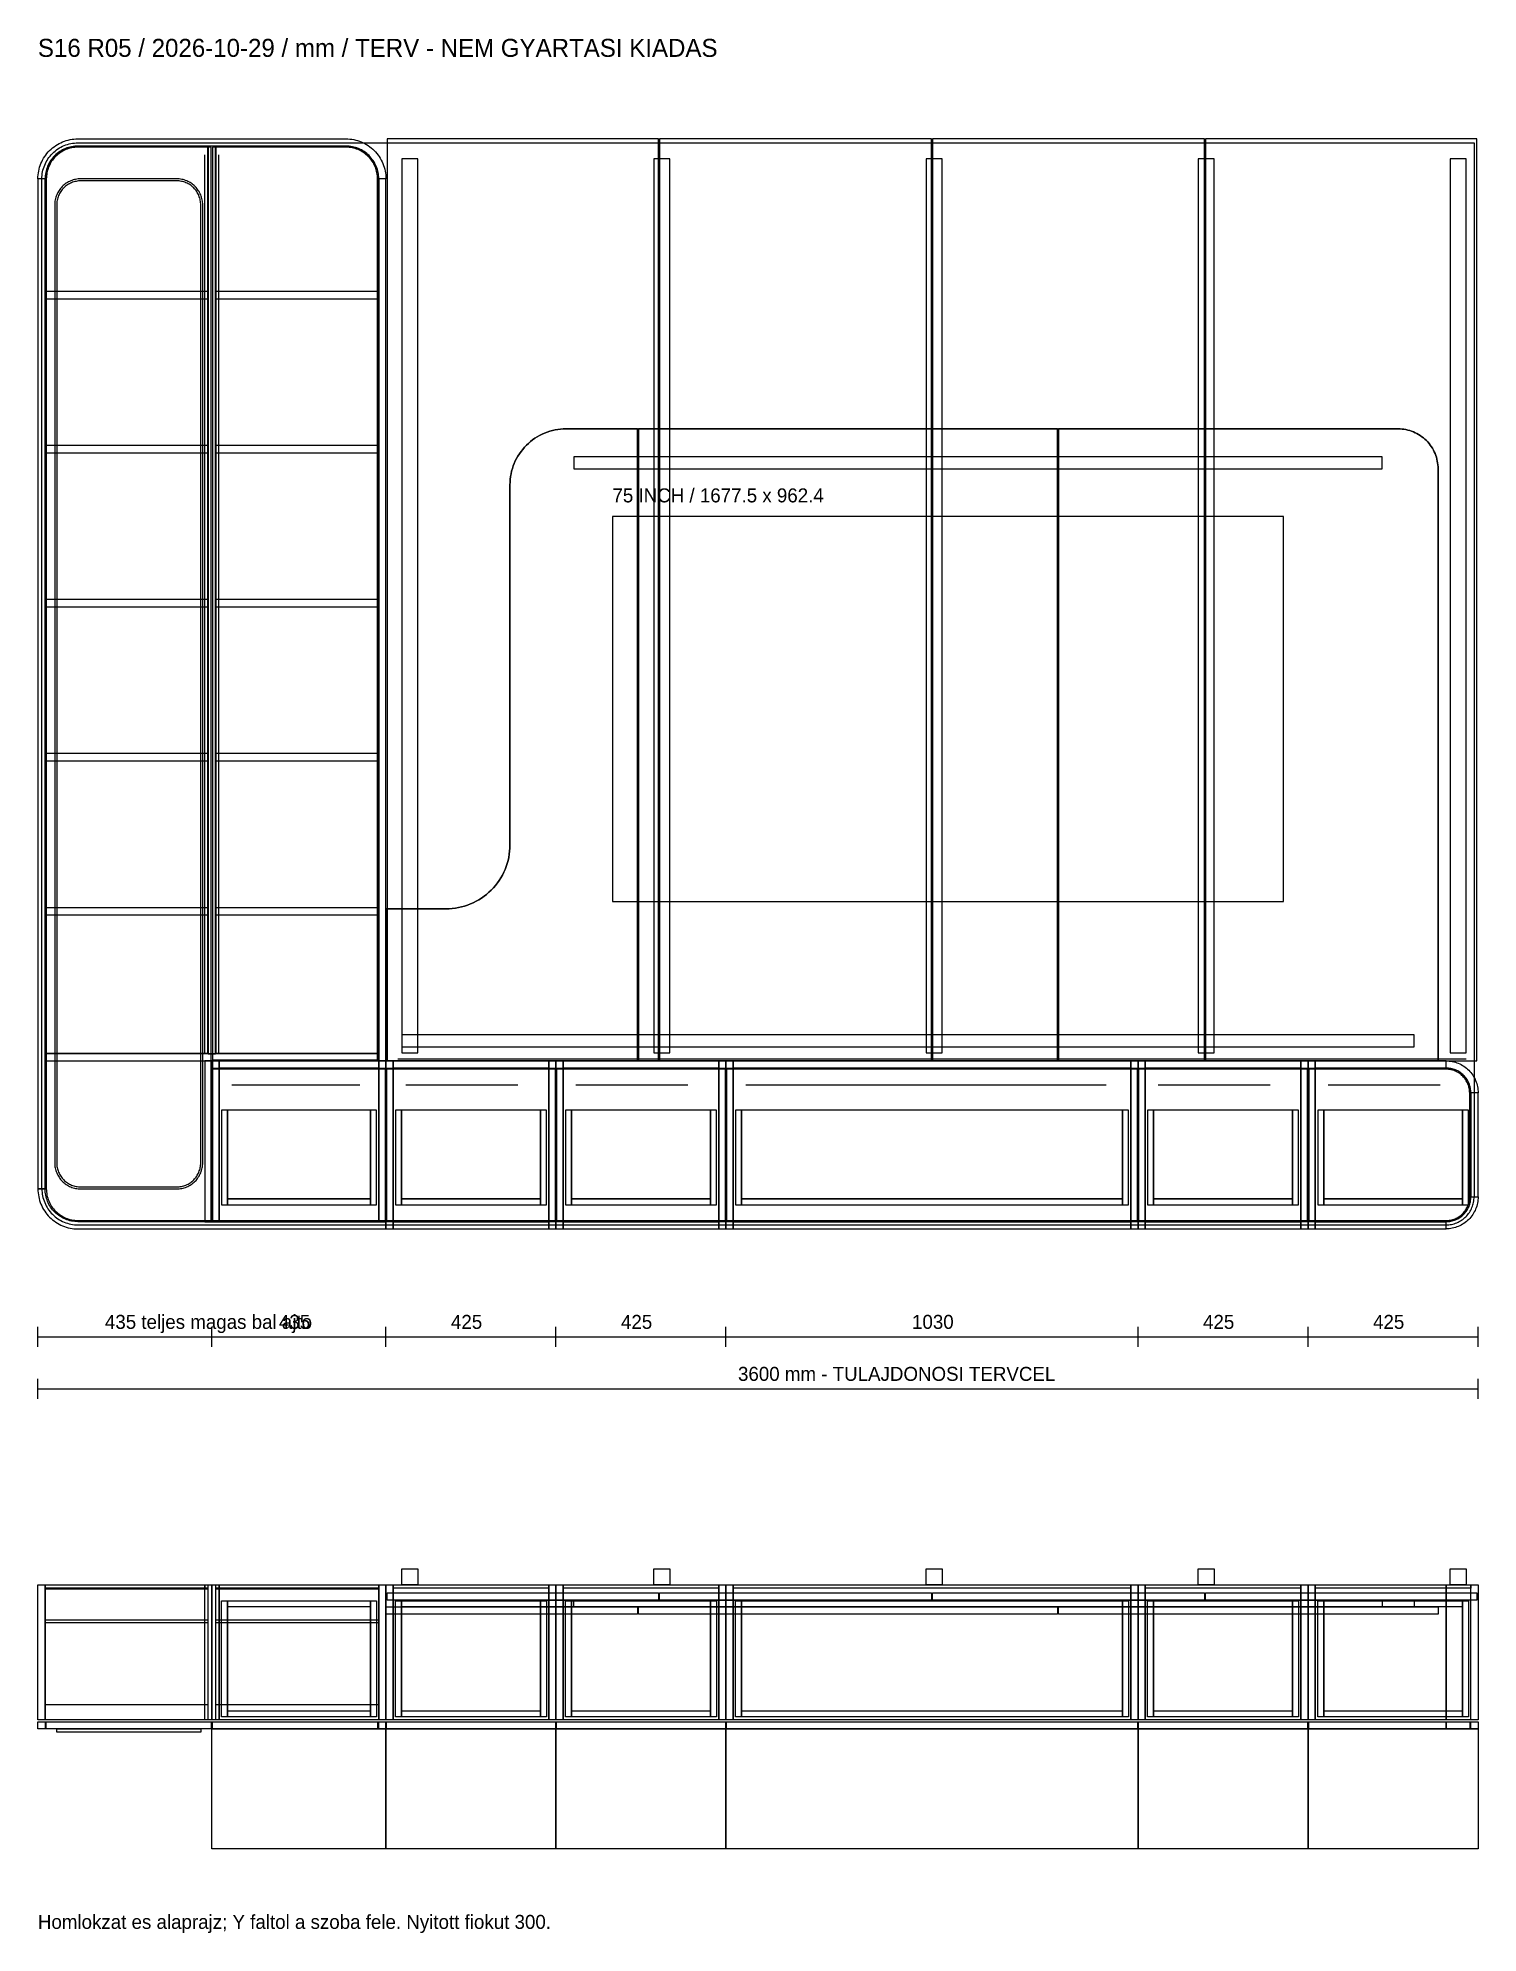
# Model space of a CAD drawing. Header units: millimetres. Extents: x 0 to 3600, y -1611 to 3127.
import ezdxf

# ---------------------------------------------------------------- set-up
doc = ezdxf.new("R2010")
doc.units = ezdxf.units.MM
for name, color, linetype in [('DIM', 3, 'Continuous'), ('LIGHT', 2, 'Continuous'), ('OPEN', 1, 'Continuous'), ('OUTLINE', 7, 'Continuous'), ('PLAN', 4, 'Continuous'), ('TEXT', 7, 'Continuous')]:
    doc.layers.add(name, color=color, linetype=linetype)

msp = doc.modelspace()

# ---------------------------------------------------------------- texts
at = {"layer": 'DIM'}
for s, p in [('435 teljes magas bal ajto', (167.5, -100)), ('435', (602.5, -100)), ('425', (1032.5, -100)), ('425', (1457.5, -100)), ('1030', (2185, -100)), ('425', (2912.5, -100)), ('425', (3337.5, -100)), ('3600 mm - TULAJDONOSI TERVCEL', (1750, -230))]:
    msp.add_text(s, height=35, dxfattribs=at).set_placement(p)
at = {"layer": 'TEXT'}
for s, height, p in [('S16 R05 / 2026-10-29 / mm / TERV - NEM GYARTASI KIADAS', 45, (0, 3080)), ('75 INCH / 1677.5 x 962.4', 35, (1436.2, 1966.2)), ('Homlokzat es alaprajz; Y faltol a szoba fele. Nyitott fiokut 300.', 35, (0, -1600))]:
    msp.add_text(s, height=height, dxfattribs=at).set_placement(p)

# ---------------------------------------------------------------- linework, layer by layer
at = {"layer": 'DIM'}
for p, q in [((0, -145), (0, -95)), ((0, -120), (435, -120)), ((435, -145), (435, -95)), ((435, -145), (435, -95)), ((435, -120), (870, -120)), ((870, -145), (870, -95)), ((870, -145), (870, -95)), ((870, -120), (1295, -120)), ((1295, -145), (1295, -95)), ((1295, -145), (1295, -95)), ((1295, -120), (1720, -120)), ((1720, -145), (1720, -95)), ((1720, -145), (1720, -95)), ((1720, -120), (2750, -120)), ((2750, -145), (2750, -95)), ((2750, -145), (2750, -95)), ((2750, -120), (3175, -120)), ((3175, -145), (3175, -95)), ((3175, -145), (3175, -95)), ((3175, -120), (3600, -120)), ((3600, -145), (3600, -95)), ((0, -275), (0, -225)), ((3600, -275), (3600, -225)), ((0, -250), (3600, -250))]:
    msp.add_line(p, q, dxfattribs=at)
at = {"layer": 'LIGHT'}
for p, q in [((39.6, 2841.7), (42.9, 2844.6)), ((42.9, 2844.6), (46.4, 2847.3)), ((46.4, 2847.3), (50, 2849.8)), ((50, 2849.8), (53.7, 2852.2)), ((53.7, 2852.2), (57.6, 2854.4)), ((57.6, 2854.4), (61.5, 2856.4)), ((61.5, 2856.4), (65.6, 2858.1)), ((65.6, 2858.1), (69.7, 2859.7)), ((69.7, 2859.7), (73.9, 2861.1)), ((73.9, 2861.1), (78.1, 2862.3)), ((78.1, 2862.3), (82.4, 2863.3)), ((82.4, 2863.3), (86.8, 2864)), ((86.8, 2864), (91.2, 2864.6)), ((91.2, 2864.6), (95.6, 2864.9)), ((95.6, 2864.9), (100, 2865)), ((100, 2865), (3590, 2865)), ((3590, 2865), (3590, 230)), ((11.7, 2792.6), (12.7, 2796.9)), ((12.7, 2796.9), (13.9, 2801.1)), ((13.9, 2801.1), (15.3, 2805.3)), ((15.3, 2805.3), (16.9, 2809.4)), ((16.9, 2809.4), (18.6, 2813.5)), ((18.6, 2813.5), (20.6, 2817.4)), ((20.6, 2817.4), (22.8, 2821.3)), ((22.8, 2821.3), (25.2, 2825)), ((25.2, 2825), (27.7, 2828.6)), ((27.7, 2828.6), (30.4, 2832.1)), ((30.4, 2832.1), (33.3, 2835.4)), ((33.3, 2835.4), (36.4, 2838.6)), ((36.4, 2838.6), (39.6, 2841.7)), ((417.5, 590), (417.5, 2835)), ((452.5, 590), (452.5, 2835)), ((10, 2775), (10.1, 2779.4)), ((10, 250), (10, 2775)), ((10, 2775), (10, 2775)), ((10.1, 2779.4), (10.4, 2783.8)), ((10.4, 2783.8), (11, 2788.2)), ((11, 2788.2), (11.7, 2792.6)), ((54.8, 2748.7), (53, 2746.1)), ((56.8, 2751.2), (54.8, 2748.7)), ((58.8, 2753.7), (56.8, 2751.2)), ((61, 2756), (58.8, 2753.7)), ((63.3, 2758.2), (61, 2756)), ((65.8, 2760.2), (63.3, 2758.2)), ((68.3, 2762.2), (65.8, 2760.2)), ((70.9, 2764), (68.3, 2762.2)), ((73.6, 2765.8), (70.9, 2764)), ((76.4, 2767.3), (73.6, 2765.8)), ((79.2, 2768.8), (76.4, 2767.3)), ((82.1, 2770.1), (79.2, 2768.8)), ((85.1, 2771.2), (82.1, 2770.1)), ((88.1, 2772.2), (85.1, 2771.2)), ((91.2, 2773.1), (88.1, 2772.2)), ((94.3, 2773.8), (91.2, 2773.1)), ((97.5, 2774.3), (94.3, 2773.8)), ((100.6, 2774.7), (97.5, 2774.3)), ((103.8, 2774.9), (100.6, 2774.7)), ((107, 2775), (103.8, 2774.9)), ((347, 2775), (107, 2775)), ((350.2, 2774.9), (347, 2775)), ((353.4, 2774.7), (350.2, 2774.9)), ((356.5, 2774.3), (353.4, 2774.7)), ((359.7, 2773.8), (356.5, 2774.3)), ((362.8, 2773.1), (359.7, 2773.8)), ((365.9, 2772.2), (362.8, 2773.1)), ((368.9, 2771.2), (365.9, 2772.2)), ((371.9, 2770.1), (368.9, 2771.2)), ((374.8, 2768.8), (371.9, 2770.1)), ((377.6, 2767.3), (374.8, 2768.8)), ((380.4, 2765.8), (377.6, 2767.3)), ((383.1, 2764), (380.4, 2765.8)), ((385.7, 2762.2), (383.1, 2764)), ((388.2, 2760.2), (385.7, 2762.2)), ((390.7, 2758.2), (388.2, 2760.2)), ((393, 2756), (390.7, 2758.2)), ((395.2, 2753.7), (393, 2756)), ((397.2, 2751.2), (395.2, 2753.7)), ((399.2, 2748.7), (397.2, 2751.2)), ((401, 2746.1), (399.2, 2748.7)), ((42.1, 2713.2), (42, 2710)), ((42, 2710), (42, 315)), ((42.3, 2716.4), (42.1, 2713.2)), ((42.7, 2719.5), (42.3, 2716.4)), ((43.2, 2722.7), (42.7, 2719.5)), ((43.9, 2725.8), (43.2, 2722.7)), ((44.8, 2728.9), (43.9, 2725.8)), ((45.8, 2731.9), (44.8, 2728.9)), ((46.9, 2734.9), (45.8, 2731.9)), ((48.2, 2737.8), (46.9, 2734.9)), ((49.7, 2740.6), (48.2, 2737.8)), ((51.2, 2743.4), (49.7, 2740.6)), ((53, 2746.1), (51.2, 2743.4)), ((402.8, 2743.4), (401, 2746.1)), ((404.3, 2740.6), (402.8, 2743.4)), ((405.8, 2737.8), (404.3, 2740.6)), ((407.1, 2734.9), (405.8, 2737.8)), ((408.2, 2731.9), (407.1, 2734.9)), ((409.2, 2728.9), (408.2, 2731.9)), ((410.1, 2725.8), (409.2, 2728.9)), ((410.8, 2722.7), (410.1, 2725.8)), ((411.3, 2719.5), (410.8, 2722.7)), ((411.7, 2716.4), (411.3, 2719.5)), ((411.9, 2713.2), (411.7, 2716.4)), ((412, 2710), (411.9, 2713.2)), ((412, 315), (412, 2710)), ((1248, 2130.1), (1254, 2133.5)), ((1254, 2133.5), (1260.1, 2136.6)), ((1260.1, 2136.6), (1266.4, 2139.3)), ((1266.4, 2139.3), (1272.8, 2141.8)), ((1272.8, 2141.8), (1279.4, 2144)), ((1279.4, 2144), (1286, 2145.8)), ((1286, 2145.8), (1292.7, 2147.3)), ((1292.7, 2147.3), (1299.5, 2148.5)), ((1299.5, 2148.5), (1306.3, 2149.3)), ((1306.3, 2149.3), (1313.1, 2149.8)), ((1313.1, 2149.8), (1320, 2150)), ((1320, 2150), (3400, 2150)), ((3400, 2150), (3400, 2150)), ((3400, 2150), (3404.9, 2149.9)), ((3404.9, 2149.9), (3409.8, 2149.5)), ((3409.8, 2149.5), (3414.7, 2148.9)), ((3414.7, 2148.9), (3419.5, 2148.1)), ((3419.5, 2148.1), (3424.3, 2147)), ((3424.3, 2147), (3429, 2145.7)), ((3429, 2145.7), (3433.7, 2144.2)), ((3433.7, 2144.2), (3438.3, 2142.4)), ((3438.3, 2142.4), (3442.8, 2140.4)), ((3442.8, 2140.4), (3447.1, 2138.2)), ((3447.1, 2138.2), (3451.4, 2135.8)), ((3451.4, 2135.8), (3455.6, 2133.1)), ((3455.6, 2133.1), (3459.6, 2130.3)), ((1199.9, 2082), (1203.6, 2087.8)), ((1203.6, 2087.8), (1207.6, 2093.4)), ((1207.6, 2093.4), (1211.8, 2098.8)), ((1211.8, 2098.8), (1216.3, 2104)), ((1216.3, 2104), (1221, 2109)), ((1221, 2109), (1226, 2113.7)), ((1226, 2113.7), (1231.2, 2118.2)), ((1231.2, 2118.2), (1236.6, 2122.4)), ((1236.6, 2122.4), (1242.2, 2126.4)), ((1242.2, 2126.4), (1248, 2130.1)), ((3459.6, 2130.3), (3463.4, 2127.3)), ((3463.4, 2127.3), (3467.2, 2124.1)), ((3467.2, 2124.1), (3470.7, 2120.7)), ((3470.7, 2120.7), (3474.1, 2117.2)), ((3474.1, 2117.2), (3477.3, 2113.4)), ((3477.3, 2113.4), (3480.3, 2109.6)), ((3480.3, 2109.6), (3483.1, 2105.6)), ((3483.1, 2105.6), (3485.8, 2101.4)), ((3485.8, 2101.4), (3488.2, 2097.1)), ((3488.2, 2097.1), (3490.4, 2092.8)), ((3490.4, 2092.8), (3492.4, 2088.3)), ((3492.4, 2088.3), (3494.2, 2083.7)), ((1182.7, 2037.3), (1184.2, 2044)), ((1184.2, 2044), (1186, 2050.6)), ((1186, 2050.6), (1188.2, 2057.2)), ((1188.2, 2057.2), (1190.7, 2063.6)), ((1190.7, 2063.6), (1193.4, 2069.9)), ((1193.4, 2069.9), (1196.5, 2076)), ((1196.5, 2076), (1199.9, 2082)), ((3494.2, 2083.7), (3495.7, 2079)), ((3495.7, 2079), (3497, 2074.3)), ((3497, 2074.3), (3498.1, 2069.5)), ((3498.1, 2069.5), (3498.9, 2064.7)), ((3498.9, 2064.7), (3499.5, 2059.8)), ((3499.5, 2059.8), (3499.9, 2054.9)), ((3499.9, 2054.9), (3500, 2050)), ((3500, 2050), (3500, 570)), ((1180, 2010), (1180.2, 2016.9)), ((1180, 1110), (1180, 2010)), ((1180, 2010), (1180, 2010)), ((1180.2, 2016.9), (1180.7, 2023.7)), ((1180.7, 2023.7), (1181.5, 2030.5)), ((1181.5, 2030.5), (1182.7, 2037.3)), ((1178.3, 1086.5), (1179.2, 1094.3)), ((1179.2, 1094.3), (1179.8, 1102.1)), ((1179.8, 1102.1), (1180, 1110)), ((1164.6, 1041.6), (1167.8, 1048.8)), ((1167.8, 1048.8), (1170.6, 1056.1)), ((1170.6, 1056.1), (1173.1, 1063.6)), ((1173.1, 1063.6), (1175.2, 1071.1)), ((1175.2, 1071.1), (1176.9, 1078.8)), ((1176.9, 1078.8), (1178.3, 1086.5)), ((1127.4, 991.4), (1133.1, 996.9)), ((1133.1, 996.9), (1138.6, 1002.6)), ((1138.6, 1002.6), (1143.7, 1008.5)), ((1143.7, 1008.5), (1148.5, 1014.7)), ((1148.5, 1014.7), (1153, 1021.1)), ((1153, 1021.1), (1157.2, 1027.7)), ((1157.2, 1027.7), (1161.1, 1034.6)), ((1161.1, 1034.6), (1164.6, 1041.6)), ((870, 950), (1020, 950)), ((1020, 950), (1027.9, 950.2)), ((1020, 950), (1020, 950)), ((1027.9, 950.2), (1035.7, 950.8)), ((1035.7, 950.8), (1043.5, 951.7)), ((1043.5, 951.7), (1051.2, 953.1)), ((1051.2, 953.1), (1058.9, 954.8)), ((1058.9, 954.8), (1066.4, 956.9)), ((1066.4, 956.9), (1073.9, 959.4)), ((1073.9, 959.4), (1081.2, 962.2)), ((1081.2, 962.2), (1088.4, 965.4)), ((1088.4, 965.4), (1095.4, 968.9)), ((1095.4, 968.9), (1102.3, 972.8)), ((1102.3, 972.8), (1108.9, 977)), ((1108.9, 977), (1115.3, 981.5)), ((1115.3, 981.5), (1121.5, 986.3)), ((1121.5, 986.3), (1127.4, 991.4)), ((900, 575), (3570, 575)), ((485, 510), (805, 510)), ((920, 510), (1200, 510)), ((1345, 510), (1625, 510)), ((1770, 510), (2670, 510)), ((2800, 510), (3080, 510)), ((3225, 510), (3505, 510)), ((42, 315), (42.1, 311.8)), ((42.1, 311.8), (42.3, 308.6)), ((42.3, 308.6), (42.7, 305.5)), ((42.7, 305.5), (43.2, 302.3)), ((43.2, 302.3), (43.9, 299.2)), ((43.9, 299.2), (44.8, 296.1)), ((44.8, 296.1), (45.8, 293.1)), ((45.8, 293.1), (46.9, 290.1)), ((46.9, 290.1), (48.2, 287.2)), ((48.2, 287.2), (49.7, 284.4)), ((49.7, 284.4), (51.2, 281.6)), ((402.8, 281.6), (404.3, 284.4)), ((404.3, 284.4), (405.8, 287.2)), ((405.8, 287.2), (407.1, 290.1)), ((407.1, 290.1), (408.2, 293.1)), ((408.2, 293.1), (409.2, 296.1)), ((409.2, 296.1), (410.1, 299.2)), ((410.1, 299.2), (410.8, 302.3)), ((410.8, 302.3), (411.3, 305.5)), ((411.3, 305.5), (411.7, 308.6)), ((411.7, 308.6), (411.9, 311.8)), ((411.9, 311.8), (412, 315)), ((10, 250), (10.1, 245.6)), ((10.1, 245.6), (10.4, 241.2)), ((10.4, 241.2), (11, 236.8)), ((51.2, 281.6), (53, 278.9)), ((53, 278.9), (54.8, 276.3)), ((54.8, 276.3), (56.8, 273.8)), ((56.8, 273.8), (58.8, 271.3)), ((58.8, 271.3), (61, 269)), ((61, 269), (63.3, 266.8)), ((63.3, 266.8), (65.8, 264.8)), ((65.8, 264.8), (68.3, 262.8)), ((68.3, 262.8), (70.9, 261)), ((70.9, 261), (73.6, 259.2)), ((73.6, 259.2), (76.4, 257.7)), ((76.4, 257.7), (79.2, 256.2)), ((79.2, 256.2), (82.1, 254.9)), ((82.1, 254.9), (85.1, 253.8)), ((85.1, 253.8), (88.1, 252.8)), ((88.1, 252.8), (91.2, 251.9)), ((91.2, 251.9), (94.3, 251.2)), ((94.3, 251.2), (97.5, 250.7)), ((97.5, 250.7), (100.6, 250.3)), ((100.6, 250.3), (103.8, 250.1)), ((103.8, 250.1), (107, 250)), ((107, 250), (347, 250)), ((347, 250), (350.2, 250.1)), ((350.2, 250.1), (353.4, 250.3)), ((353.4, 250.3), (356.5, 250.7)), ((356.5, 250.7), (359.7, 251.2)), ((359.7, 251.2), (362.8, 251.9)), ((362.8, 251.9), (365.9, 252.8)), ((365.9, 252.8), (368.9, 253.8)), ((368.9, 253.8), (371.9, 254.9)), ((371.9, 254.9), (374.8, 256.2)), ((374.8, 256.2), (377.6, 257.7)), ((377.6, 257.7), (380.4, 259.2)), ((380.4, 259.2), (383.1, 261)), ((383.1, 261), (385.7, 262.8)), ((385.7, 262.8), (388.2, 264.8)), ((388.2, 264.8), (390.7, 266.8)), ((390.7, 266.8), (393, 269)), ((393, 269), (395.2, 271.3)), ((395.2, 271.3), (397.2, 273.8)), ((397.2, 273.8), (399.2, 276.3)), ((399.2, 276.3), (401, 278.9)), ((401, 278.9), (402.8, 281.6)), ((11, 236.8), (11.7, 232.4)), ((11.7, 232.4), (12.7, 228.1)), ((12.7, 228.1), (13.9, 223.9)), ((13.9, 223.9), (15.3, 219.7)), ((15.3, 219.7), (16.9, 215.6)), ((16.9, 215.6), (18.6, 211.5)), ((18.6, 211.5), (20.6, 207.6)), ((20.6, 207.6), (22.8, 203.7)), ((22.8, 203.7), (25.2, 200)), ((25.2, 200), (27.7, 196.4)), ((27.7, 196.4), (30.4, 192.9)), ((30.4, 192.9), (33.3, 189.6)), ((33.3, 189.6), (36.4, 186.4)), ((3576.2, 188.3), (3578.2, 191.1)), ((3578.2, 191.1), (3580, 194)), ((3580, 194), (3581.7, 197)), ((3581.7, 197), (3583.3, 200.1)), ((3583.3, 200.1), (3584.7, 203.2)), ((3584.7, 203.2), (3585.9, 206.4)), ((3585.9, 206.4), (3587, 209.7)), ((3587, 209.7), (3587.9, 213)), ((3587.9, 213), (3588.7, 216.3)), ((3588.7, 216.3), (3589.2, 219.7)), ((3589.2, 219.7), (3589.7, 223.1)), ((3589.7, 223.1), (3589.9, 226.6)), ((3589.9, 226.6), (3590, 230)), ((36.4, 186.4), (39.6, 183.3)), ((39.6, 183.3), (42.9, 180.4)), ((42.9, 180.4), (46.4, 177.7)), ((46.4, 177.7), (50, 175.2)), ((50, 175.2), (53.7, 172.8)), ((53.7, 172.8), (57.6, 170.6)), ((57.6, 170.6), (61.5, 168.6)), ((61.5, 168.6), (65.6, 166.9)), ((65.6, 166.9), (69.7, 165.3)), ((69.7, 165.3), (73.9, 163.9)), ((73.9, 163.9), (78.1, 162.7)), ((78.1, 162.7), (82.4, 161.7)), ((82.4, 161.7), (86.8, 161)), ((86.8, 161), (91.2, 160.4)), ((91.2, 160.4), (95.6, 160.1)), ((95.6, 160.1), (100, 160)), ((100, 160), (3520, 160)), ((3520, 160), (3523.4, 160.1)), ((3520, 160), (3520, 160)), ((3523.4, 160.1), (3526.9, 160.3)), ((3526.9, 160.3), (3530.3, 160.8)), ((3530.3, 160.8), (3533.7, 161.3)), ((3533.7, 161.3), (3537, 162.1)), ((3537, 162.1), (3540.3, 163)), ((3540.3, 163), (3543.6, 164.1)), ((3543.6, 164.1), (3546.8, 165.3)), ((3546.8, 165.3), (3549.9, 166.7)), ((3549.9, 166.7), (3553, 168.3)), ((3553, 168.3), (3556, 170)), ((3556, 170), (3558.9, 171.8)), ((3558.9, 171.8), (3561.7, 173.8)), ((3561.7, 173.8), (3564.4, 175.9)), ((3564.4, 175.9), (3567, 178.1)), ((3567, 178.1), (3569.5, 180.5)), ((3569.5, 180.5), (3571.9, 183)), ((3571.9, 183), (3574.1, 185.6)), ((3574.1, 185.6), (3576.2, 188.3))]:
    msp.add_line(p, q, dxfattribs=at)
at = {"layer": 'OPEN'}
for points in [[(435, -1100), (870, -1100), (870, -1400), (435, -1400)], [(870, -1100), (1295, -1100), (1295, -1400), (870, -1400)], [(1295, -1100), (1720, -1100), (1720, -1400), (1295, -1400)], [(1720, -1100), (2750, -1100), (2750, -1400), (1720, -1400)], [(2750, -1100), (3175, -1100), (3175, -1400), (2750, -1400)], [(3175, -1100), (3600, -1100), (3600, -1400), (3175, -1400)]]:
    msp.add_lwpolyline(points, close=True, dxfattribs=at)
at = {"layer": 'OUTLINE'}
for points in [[(0, 2775), (0.1, 2779.9), (0.5, 2784.8), (1.1, 2789.7), (1.9, 2794.5), (3, 2799.3), (4.3, 2804), (5.8, 2808.7), (7.6, 2813.3), (9.6, 2817.8), (11.8, 2822.1), (14.2, 2826.4), (16.9, 2830.6), (19.7, 2834.6), (22.7, 2838.4), (25.9, 2842.2), (29.3, 2845.7), (32.8, 2849.1), (36.6, 2852.3), (40.4, 2855.3), (44.4, 2858.1), (48.6, 2860.8), (52.9, 2863.2), (57.2, 2865.4), (61.7, 2867.4), (66.3, 2869.2), (71, 2870.7), (75.7, 2872), (80.5, 2873.1), (85.3, 2873.9), (90.2, 2874.5), (95.1, 2874.9), (100, 2875), (770, 2875), (770, 2875), (774.9, 2874.9), (779.8, 2874.5), (784.7, 2873.9), (789.5, 2873.1), (794.3, 2872), (799, 2870.7), (803.7, 2869.2), (808.3, 2867.4), (812.8, 2865.4), (817.1, 2863.2), (821.4, 2860.8), (825.6, 2858.1), (829.6, 2855.3), (833.4, 2852.3), (837.2, 2849.1), (840.7, 2845.7), (844.1, 2842.2), (847.3, 2838.4), (850.3, 2834.6), (853.1, 2830.6), (855.8, 2826.4), (858.2, 2822.1), (860.4, 2817.8), (862.4, 2813.3), (864.2, 2808.7), (865.7, 2804), (867, 2799.3), (868.1, 2794.5), (868.9, 2789.7), (869.5, 2784.8), (869.9, 2779.9), (870, 2775), (852, 2775), (852, 2775), (851.9, 2779), (851.6, 2783), (851.1, 2787), (850.4, 2791), (849.5, 2794.9), (848.5, 2798.8), (847.2, 2802.6), (845.8, 2806.4), (844.1, 2810.1), (842.3, 2813.7), (840.3, 2817.2), (838.2, 2820.6), (835.9, 2823.8), (833.4, 2827), (830.8, 2830.1), (828, 2833), (825.1, 2835.8), (822, 2838.4), (818.8, 2840.9), (815.6, 2843.2), (812.2, 2845.3), (808.7, 2847.3), (805.1, 2849.1), (801.4, 2850.8), (797.6, 2852.2), (793.8, 2853.5), (789.9, 2854.5), (786, 2855.4), (782, 2856.1), (778, 2856.6), (774, 2856.9), (770, 2857), (100, 2857), (100, 2857), (96, 2856.9), (92, 2856.6), (88, 2856.1), (84, 2855.4), (80.1, 2854.5), (76.2, 2853.5), (72.4, 2852.2), (68.6, 2850.8), (64.9, 2849.1), (61.3, 2847.3), (57.8, 2845.3), (54.4, 2843.2), (51.2, 2840.9), (48, 2838.4), (44.9, 2835.8), (42, 2833), (39.2, 2830.1), (36.6, 2827), (34.1, 2823.8), (31.8, 2820.6), (29.7, 2817.2), (27.7, 2813.7), (25.9, 2810.1), (24.2, 2806.4), (22.8, 2802.6), (21.5, 2798.8), (20.5, 2794.9), (19.6, 2791), (18.9, 2787), (18.4, 2783), (18.1, 2779), (18, 2775)], [(0, 2775), (0.1, 2779.9), (0.5, 2784.8), (1.1, 2789.7), (1.9, 2794.5), (3, 2799.3), (4.3, 2804), (5.8, 2808.7), (7.6, 2813.3), (9.6, 2817.8), (11.8, 2822.1), (14.2, 2826.4), (16.9, 2830.6), (19.7, 2834.6), (22.7, 2838.4), (25.9, 2842.2), (29.3, 2845.7), (32.8, 2849.1), (36.6, 2852.3), (40.4, 2855.3), (44.4, 2858.1), (48.6, 2860.8), (52.9, 2863.2), (57.2, 2865.4), (61.7, 2867.4), (66.3, 2869.2), (71, 2870.7), (75.7, 2872), (80.5, 2873.1), (85.3, 2873.9), (90.2, 2874.5), (95.1, 2874.9), (100, 2875), (770, 2875), (770, 2875), (774.9, 2874.9), (779.8, 2874.5), (784.7, 2873.9), (789.5, 2873.1), (794.3, 2872), (799, 2870.7), (803.7, 2869.2), (808.3, 2867.4), (812.8, 2865.4), (817.1, 2863.2), (821.4, 2860.8), (825.6, 2858.1), (829.6, 2855.3), (833.4, 2852.3), (837.2, 2849.1), (840.7, 2845.7), (844.1, 2842.2), (847.3, 2838.4), (850.3, 2834.6), (853.1, 2830.6), (855.8, 2826.4), (858.2, 2822.1), (860.4, 2817.8), (862.4, 2813.3), (864.2, 2808.7), (865.7, 2804), (867, 2799.3), (868.1, 2794.5), (868.9, 2789.7), (869.5, 2784.8), (869.9, 2779.9), (870, 2775), (852, 2775), (852, 2775), (851.9, 2779), (851.6, 2783), (851.1, 2787), (850.4, 2791), (849.5, 2794.9), (848.5, 2798.8), (847.2, 2802.6), (845.8, 2806.4), (844.1, 2810.1), (842.3, 2813.7), (840.3, 2817.2), (838.2, 2820.6), (835.9, 2823.8), (833.4, 2827), (830.8, 2830.1), (828, 2833), (825.1, 2835.8), (822, 2838.4), (818.8, 2840.9), (815.6, 2843.2), (812.2, 2845.3), (808.7, 2847.3), (805.1, 2849.1), (801.4, 2850.8), (797.6, 2852.2), (793.8, 2853.5), (789.9, 2854.5), (786, 2855.4), (782, 2856.1), (778, 2856.6), (774, 2856.9), (770, 2857), (100, 2857), (100, 2857), (96, 2856.9), (92, 2856.6), (88, 2856.1), (84, 2855.4), (80.1, 2854.5), (76.2, 2853.5), (72.4, 2852.2), (68.6, 2850.8), (64.9, 2849.1), (61.3, 2847.3), (57.8, 2845.3), (54.4, 2843.2), (51.2, 2840.9), (48, 2838.4), (44.9, 2835.8), (42, 2833), (39.2, 2830.1), (36.6, 2827), (34.1, 2823.8), (31.8, 2820.6), (29.7, 2817.2), (27.7, 2813.7), (25.9, 2810.1), (24.2, 2806.4), (22.8, 2802.6), (21.5, 2798.8), (20.5, 2794.9), (19.6, 2791), (18.9, 2787), (18.4, 2783), (18.1, 2779), (18, 2775)], [(19, 935), (425, 935), (425, 2856), (100, 2856), (100, 2856), (96, 2855.9), (92, 2855.6), (88, 2855.1), (84, 2854.4), (80.1, 2853.5), (76.2, 2852.5), (72.4, 2851.2), (68.6, 2849.8), (64.9, 2848.1), (61.3, 2846.3), (57.8, 2844.3), (54.4, 2842.2), (51.2, 2839.9), (48, 2837.4), (44.9, 2834.8), (42, 2832), (39.2, 2829.1), (36.6, 2826), (34.1, 2822.8), (31.8, 2819.6), (29.7, 2816.2), (27.7, 2812.7), (25.9, 2809.1), (24.2, 2805.4), (22.8, 2801.6), (21.5, 2797.8), (20.5, 2793.9), (19.6, 2790), (19, 2786.7)], [(100, 171), (433.5, 171), (433.5, 2854), (100, 2854), (100, 2854), (96.1, 2853.9), (92.3, 2853.6), (88.4, 2853.1), (84.6, 2852.5), (80.8, 2851.6), (77.1, 2850.6), (73.4, 2849.4), (69.8, 2848), (66.2, 2846.4), (62.8, 2844.7), (59.4, 2842.8), (56.1, 2840.7), (52.9, 2838.5), (49.9, 2836.1), (46.9, 2833.5), (44.1, 2830.9), (41.5, 2828.1), (38.9, 2825.1), (36.5, 2822.1), (34.3, 2818.9), (32.2, 2815.6), (30.3, 2812.2), (28.6, 2808.8), (27, 2805.2), (25.6, 2801.6), (24.4, 2797.9), (23.4, 2794.2), (22.5, 2790.4), (21.9, 2786.6), (21.4, 2782.7), (21.1, 2778.9), (21, 2775), (21, 250), (21, 250), (21.1, 246.1), (21.4, 242.3), (21.9, 238.4), (22.5, 234.6), (23.4, 230.8), (24.4, 227.1), (25.6, 223.4), (27, 219.8), (28.6, 216.2), (30.3, 212.8), (32.2, 209.4), (34.3, 206.1), (36.5, 202.9), (38.9, 199.9), (41.5, 196.9), (44.1, 194.1), (46.9, 191.5), (49.9, 188.9), (52.9, 186.5), (56.1, 184.3), (59.4, 182.2), (62.8, 180.3), (66.2, 178.6), (69.8, 177), (73.4, 175.6), (77.1, 174.4), (80.8, 173.4), (84.6, 172.5), (88.4, 171.9), (92.3, 171.4), (96.1, 171.1), (100, 171)], [(426, 588), (444, 588), (444, 2857), (426, 2857)], [(436.5, 573), (849, 573), (849, 2775), (849, 2775), (848.9, 2778.9), (848.6, 2782.7), (848.1, 2786.6), (847.5, 2790.4), (846.6, 2794.2), (845.6, 2797.9), (844.4, 2801.6), (843, 2805.2), (841.4, 2808.8), (839.7, 2812.2), (837.8, 2815.6), (835.7, 2818.9), (833.5, 2822.1), (831.1, 2825.1), (828.5, 2828.1), (825.9, 2830.9), (823.1, 2833.5), (820.1, 2836.1), (817.1, 2838.5), (813.9, 2840.7), (810.6, 2842.8), (807.2, 2844.7), (803.8, 2846.4), (800.2, 2848), (796.6, 2849.4), (792.9, 2850.6), (789.2, 2851.6), (785.4, 2852.5), (781.6, 2853.1), (777.7, 2853.6), (773.9, 2853.9), (770, 2854), (436.5, 2854)], [(445, 935), (851, 935), (851, 2786.7), (850.4, 2790), (849.5, 2793.9), (848.5, 2797.8), (847.2, 2801.6), (845.8, 2805.4), (844.1, 2809.1), (842.3, 2812.7), (840.3, 2816.2), (838.2, 2819.6), (835.9, 2822.8), (833.4, 2826), (830.8, 2829.1), (828, 2832), (825.1, 2834.8), (822, 2837.4), (818.8, 2839.9), (815.6, 2842.2), (812.2, 2844.3), (808.7, 2846.3), (805.1, 2848.1), (801.4, 2849.8), (797.6, 2851.2), (793.8, 2852.5), (789.9, 2853.5), (786, 2854.4), (782, 2855.1), (778, 2855.6), (774, 2855.9), (770, 2856), (445, 2856)], [(873, 570), (1551, 570), (1551, 2875), (873, 2875)], [(1554, 570), (2233.5, 570), (2233.5, 2875), (1554, 2875)], [(2236.5, 570), (2916, 570), (2916, 2875), (2236.5, 2875)], [(2919, 570), (3597, 570), (3597, 2875), (2919, 2875)], [(910, 590), (950, 590), (950, 2825), (910, 2825)], [(1540, 590), (1580, 590), (1580, 2825), (1540, 2825)], [(2220, 590), (2260, 590), (2260, 2825), (2220, 2825)], [(2900, 590), (2940, 590), (2940, 2825), (2900, 2825)], [(3530, 590), (3570, 590), (3570, 2825), (3530, 2825)], [(0, 250), (18, 250), (18, 2775), (0, 2775)], [(0, 250), (18, 250), (18, 2775), (0, 2775)], [(347, 255), (349.9, 255.1), (352.9, 255.3), (355.8, 255.6), (358.7, 256.2), (361.6, 256.8), (364.4, 257.6), (367.2, 258.5), (370, 259.6), (372.7, 260.8), (375.3, 262.1), (377.8, 263.5), (380.3, 265.1), (382.7, 266.8), (385.1, 268.6), (387.3, 270.5), (389.4, 272.6), (391.5, 274.7), (393.4, 276.9), (395.2, 279.3), (396.9, 281.7), (398.5, 284.2), (399.9, 286.7), (401.2, 289.3), (402.4, 292), (403.5, 294.8), (404.4, 297.6), (405.2, 300.4), (405.8, 303.3), (406.4, 306.2), (406.7, 309.1), (406.9, 312.1), (407, 315), (407, 2710), (406.9, 2712.9), (406.7, 2715.9), (406.4, 2718.8), (405.8, 2721.7), (405.2, 2724.6), (404.4, 2727.4), (403.5, 2730.2), (402.4, 2733), (401.2, 2735.7), (399.9, 2738.3), (398.5, 2740.8), (396.9, 2743.3), (395.2, 2745.7), (393.4, 2748.1), (391.5, 2750.3), (389.4, 2752.4), (387.3, 2754.5), (385.1, 2756.4), (382.7, 2758.2), (380.3, 2759.9), (377.8, 2761.5), (375.3, 2762.9), (372.7, 2764.2), (370, 2765.4), (367.2, 2766.5), (364.4, 2767.4), (361.6, 2768.2), (358.7, 2768.8), (355.8, 2769.4), (352.9, 2769.7), (349.9, 2769.9), (347, 2770), (107, 2770), (104.1, 2769.9), (101.1, 2769.7), (98.2, 2769.4), (95.3, 2768.8), (92.4, 2768.2), (89.6, 2767.4), (86.8, 2766.5), (84, 2765.4), (81.3, 2764.2), (78.7, 2762.9), (76.2, 2761.5), (73.7, 2759.9), (71.3, 2758.2), (68.9, 2756.4), (66.7, 2754.5), (64.6, 2752.4), (62.5, 2750.3), (60.6, 2748.1), (58.8, 2745.7), (57.1, 2743.3), (55.5, 2740.8), (54.1, 2738.3), (52.8, 2735.7), (51.6, 2733), (50.5, 2730.2), (49.6, 2727.4), (48.8, 2724.6), (48.2, 2721.7), (47.6, 2718.8), (47.3, 2715.9), (47.1, 2712.9), (47, 2710), (47, 315), (47.1, 312.1), (47.3, 309.1), (47.6, 306.2), (48.2, 303.3), (48.8, 300.4), (49.6, 297.6), (50.5, 294.8), (51.6, 292), (52.8, 289.3), (54.1, 286.7), (55.5, 284.2), (57.1, 281.7), (58.8, 279.3), (60.6, 276.9), (62.5, 274.7), (64.6, 272.6), (66.7, 270.5), (68.9, 268.6), (71.3, 266.8), (73.7, 265.1), (76.2, 263.5), (78.7, 262.1), (81.3, 260.8), (84, 259.6), (86.8, 258.5), (89.6, 257.6), (92.4, 256.8), (95.3, 256.2), (98.2, 255.6), (101.1, 255.3), (104.1, 255.1), (107, 255)], [(852, 570), (870, 570), (870, 2775), (852, 2775)], [(852, 570), (870, 570), (870, 2775), (852, 2775)], [(19, 2475), (425, 2475), (425, 2493), (19, 2493)], [(445, 2475), (851, 2475), (851, 2493), (445, 2493)], [(870, 570), (1498.5, 570), (1498.5, 2150), (1320, 2150), (1320, 2150), (1313.1, 2149.8), (1306.3, 2149.3), (1299.5, 2148.5), (1292.7, 2147.3), (1286, 2145.8), (1279.4, 2144), (1272.8, 2141.8), (1266.4, 2139.3), (1260.1, 2136.6), (1254, 2133.5), (1248, 2130.1), (1242.2, 2126.4), (1236.6, 2122.4), (1231.2, 2118.2), (1226, 2113.7), (1221, 2109), (1216.3, 2104), (1211.8, 2098.8), (1207.6, 2093.4), (1203.6, 2087.8), (1199.9, 2082), (1196.5, 2076), (1193.4, 2069.9), (1190.7, 2063.6), (1188.2, 2057.2), (1186, 2050.6), (1184.2, 2044), (1182.7, 2037.3), (1181.5, 2030.5), (1180.7, 2023.7), (1180.2, 2016.9), (1180, 2010), (1180, 1110), (1180, 1110), (1179.8, 1102.1), (1179.2, 1094.3), (1178.3, 1086.5), (1176.9, 1078.8), (1175.2, 1071.1), (1173.1, 1063.6), (1170.6, 1056.1), (1167.8, 1048.8), (1164.6, 1041.6), (1161.1, 1034.6), (1157.2, 1027.7), (1153, 1021.1), (1148.5, 1014.7), (1143.7, 1008.5), (1138.6, 1002.6), (1133.1, 996.9), (1127.4, 991.4), (1121.5, 986.3), (1115.3, 981.5), (1108.9, 977), (1102.3, 972.8), (1095.4, 968.9), (1088.4, 965.4), (1081.2, 962.2), (1073.9, 959.4), (1066.4, 956.9), (1058.9, 954.8), (1051.2, 953.1), (1043.5, 951.7), (1035.7, 950.8), (1027.9, 950.2), (1020, 950), (870, 950)], [(1501.5, 570), (2548.5, 570), (2548.5, 2150), (1501.5, 2150)], [(2551.5, 570), (3500, 570), (3500, 2050), (3500, 2050), (3499.9, 2054.9), (3499.5, 2059.8), (3498.9, 2064.7), (3498.1, 2069.5), (3497, 2074.3), (3495.7, 2079), (3494.2, 2083.7), (3492.4, 2088.3), (3490.4, 2092.8), (3488.2, 2097.1), (3485.8, 2101.4), (3483.1, 2105.6), (3480.3, 2109.6), (3477.3, 2113.4), (3474.1, 2117.2), (3470.7, 2120.7), (3467.2, 2124.1), (3463.4, 2127.3), (3459.6, 2130.3), (3455.6, 2133.1), (3451.4, 2135.8), (3447.1, 2138.2), (3442.8, 2140.4), (3438.3, 2142.4), (3433.7, 2144.2), (3429, 2145.7), (3424.3, 2147), (3419.5, 2148.1), (3414.7, 2148.9), (3409.8, 2149.5), (3404.9, 2149.9), (3400, 2150), (2551.5, 2150)], [(19, 2090), (425, 2090), (425, 2108), (19, 2108)], [(445, 2090), (851, 2090), (851, 2108), (445, 2108)], [(1340, 2050), (3360, 2050), (3360, 2080), (1340, 2080)], [(1436.2, 968.8), (3113.8, 968.8), (3113.8, 1931.2), (1436.2, 1931.2)], [(19, 1705), (425, 1705), (425, 1723), (19, 1723)], [(445, 1705), (851, 1705), (851, 1723), (445, 1723)], [(19, 1320), (425, 1320), (425, 1338), (19, 1338)], [(445, 1320), (851, 1320), (851, 1338), (445, 1338)], [(19, 935), (425, 935), (425, 953), (19, 953)], [(445, 935), (851, 935), (851, 953), (445, 953)], [(19, 589), (425, 589), (425, 934), (19, 934)], [(445, 589), (851, 589), (851, 934), (445, 934)], [(910, 605), (3440, 605), (3440, 635), (910, 635)], [(18, 570), (852, 570), (852, 588), (18, 588)], [(18, 570), (417, 570), (417, 168), (100, 168), (100, 168), (96, 168.1), (92, 168.4), (88, 168.9), (84, 169.6), (80.1, 170.5), (76.2, 171.5), (72.4, 172.8), (68.6, 174.2), (64.9, 175.9), (61.3, 177.7), (57.8, 179.7), (54.4, 181.8), (51.2, 184.1), (48, 186.6), (44.9, 189.2), (42, 192), (39.2, 194.9), (36.6, 198), (34.1, 201.2), (31.8, 204.4), (29.7, 207.8), (27.7, 211.3), (25.9, 214.9), (24.2, 218.6), (22.8, 222.4), (21.5, 226.2), (20.5, 230.1), (19.6, 234), (18.9, 238), (18.4, 242), (18.1, 246), (18, 250)], [(417, 168), (435, 168), (435, 570), (417, 570)], [(435, 168), (453, 168), (453, 570), (435, 570)], [(436.5, 552), (870, 552), (870, 570), (436.5, 570)], [(453, 552), (852, 552), (852, 570), (453, 570)], [(852, 168), (870, 168), (870, 570), (852, 570)], [(870, 150), (888, 150), (888, 570), (870, 570)], [(870, 552), (1720, 552), (1720, 570), (870, 570)], [(888, 552), (1277, 552), (1277, 570), (888, 570)], [(1277, 150), (1295, 150), (1295, 570), (1277, 570)], [(1295, 150), (1313, 150), (1313, 570), (1295, 570)], [(1313, 552), (1702, 552), (1702, 570), (1313, 570)], [(1702, 150), (1720, 150), (1720, 570), (1702, 570)], [(1720, 150), (1738, 150), (1738, 570), (1720, 570)], [(1720, 552), (2750, 552), (2750, 570), (1720, 570)], [(1738, 552), (2732, 552), (2732, 570), (1738, 570)], [(2732, 150), (2750, 150), (2750, 570), (2732, 570)], [(2750, 150), (2768, 150), (2768, 570), (2750, 570)], [(2750, 552), (3520, 552), (3520, 570), (2750, 570)], [(2768, 552), (3157, 552), (3157, 570), (2768, 570)], [(3157, 150), (3175, 150), (3175, 570), (3157, 570)], [(3175, 150), (3193, 150), (3193, 570), (3175, 570)], [(3193, 552), (3520, 552), (3520, 570), (3193, 570)], [(3520, 570), (3523.9, 569.9), (3527.8, 569.6), (3531.7, 569.1), (3535.6, 568.5), (3539.4, 567.6), (3543.2, 566.6), (3547, 565.3), (3550.6, 563.9), (3554.2, 562.3), (3557.7, 560.6), (3561.1, 558.6), (3564.4, 556.5), (3567.7, 554.3), (3570.8, 551.8), (3573.7, 549.3), (3576.6, 546.6), (3579.3, 543.7), (3581.8, 540.8), (3584.3, 537.7), (3586.5, 534.4), (3588.6, 531.1), (3590.6, 527.7), (3592.3, 524.2), (3593.9, 520.6), (3595.3, 517), (3596.6, 513.2), (3597.6, 509.4), (3598.5, 505.6), (3599.1, 501.7), (3599.6, 497.8), (3599.9, 493.9), (3600, 490), (3582, 490), (3582, 490), (3581.9, 493), (3581.7, 496.1), (3581.3, 499.1), (3580.8, 502.1), (3580.1, 505.1), (3579.3, 508), (3578.4, 510.9), (3577.3, 513.7), (3576, 516.5), (3574.7, 519.2), (3573.2, 521.9), (3571.6, 524.4), (3569.8, 526.9), (3567.9, 529.3), (3565.9, 531.6), (3563.8, 533.8), (3561.6, 535.9), (3559.3, 537.9), (3556.9, 539.8), (3554.4, 541.6), (3551.9, 543.2), (3549.2, 544.7), (3546.5, 546), (3543.7, 547.3), (3540.9, 548.4), (3538, 549.3), (3535.1, 550.1), (3532.1, 550.8), (3529.1, 551.3), (3526.1, 551.7), (3523, 551.9), (3520, 552)], [(3520, 570), (3523.9, 569.9), (3527.8, 569.6), (3531.7, 569.1), (3535.6, 568.5), (3539.4, 567.6), (3543.2, 566.6), (3547, 565.3), (3550.6, 563.9), (3554.2, 562.3), (3557.7, 560.6), (3561.1, 558.6), (3564.4, 556.5), (3567.7, 554.3), (3570.8, 551.8), (3573.7, 549.3), (3576.6, 546.6), (3579.3, 543.7), (3581.8, 540.8), (3584.3, 537.7), (3586.5, 534.4), (3588.6, 531.1), (3590.6, 527.7), (3592.3, 524.2), (3593.9, 520.6), (3595.3, 517), (3596.6, 513.2), (3597.6, 509.4), (3598.5, 505.6), (3599.1, 501.7), (3599.6, 497.8), (3599.9, 493.9), (3600, 490), (3582, 490), (3582, 490), (3581.9, 493), (3581.7, 496.1), (3581.3, 499.1), (3580.8, 502.1), (3580.1, 505.1), (3579.3, 508), (3578.4, 510.9), (3577.3, 513.7), (3576, 516.5), (3574.7, 519.2), (3573.2, 521.9), (3571.6, 524.4), (3569.8, 526.9), (3567.9, 529.3), (3565.9, 531.6), (3563.8, 533.8), (3561.6, 535.9), (3559.3, 537.9), (3556.9, 539.8), (3554.4, 541.6), (3551.9, 543.2), (3549.2, 544.7), (3546.5, 546), (3543.7, 547.3), (3540.9, 548.4), (3538, 549.3), (3535.1, 550.1), (3532.1, 550.8), (3529.1, 551.3), (3526.1, 551.7), (3523, 551.9), (3520, 552)], [(436.5, 171), (868.5, 171), (868.5, 549), (436.5, 549)], [(453, 168), (852, 168), (852, 552), (453, 552)], [(871.5, 171), (1293.5, 171), (1293.5, 549), (871.5, 549)], [(888, 168), (1277, 168), (1277, 552), (888, 552)], [(1296.5, 171), (1718.5, 171), (1718.5, 549), (1296.5, 549)], [(1313, 168), (1702, 168), (1702, 552), (1313, 552)], [(1721.5, 171), (2748.5, 171), (2748.5, 549), (1721.5, 549)], [(1738, 168), (2732, 168), (2732, 552), (1738, 552)], [(2751.5, 171), (3173.5, 171), (3173.5, 549), (2751.5, 549)], [(2768, 168), (3157, 168), (3157, 552), (2768, 552)], [(3176.5, 171), (3520, 171), (3520, 171), (3522.9, 171.1), (3525.8, 171.3), (3528.7, 171.6), (3531.5, 172.1), (3534.3, 172.8), (3537.1, 173.5), (3539.9, 174.4), (3542.6, 175.5), (3545.2, 176.7), (3547.8, 178), (3550.3, 179.4), (3552.8, 180.9), (3555.1, 182.6), (3557.4, 184.4), (3559.6, 186.3), (3561.7, 188.3), (3563.7, 190.4), (3565.6, 192.6), (3567.4, 194.9), (3569.1, 197.2), (3570.6, 199.7), (3572, 202.2), (3573.3, 204.8), (3574.5, 207.4), (3575.6, 210.1), (3576.5, 212.9), (3577.2, 215.7), (3577.9, 218.5), (3578.4, 221.3), (3578.7, 224.2), (3578.9, 227.1), (3579, 230), (3579, 490), (3579, 490), (3578.9, 492.9), (3578.7, 495.8), (3578.4, 498.7), (3577.9, 501.5), (3577.2, 504.3), (3576.5, 507.1), (3575.6, 509.9), (3574.5, 512.6), (3573.3, 515.2), (3572, 517.8), (3570.6, 520.3), (3569.1, 522.8), (3567.4, 525.1), (3565.6, 527.4), (3563.7, 529.6), (3561.7, 531.7), (3559.6, 533.7), (3557.4, 535.6), (3555.1, 537.4), (3552.8, 539.1), (3550.3, 540.6), (3547.8, 542), (3545.2, 543.3), (3542.6, 544.5), (3539.9, 545.6), (3537.1, 546.5), (3534.3, 547.2), (3531.5, 547.9), (3528.7, 548.4), (3525.8, 548.7), (3522.9, 548.9), (3520, 549), (3176.5, 549)], [(3193, 168), (3520, 168), (3520, 168), (3523, 168.1), (3526.1, 168.3), (3529.1, 168.7), (3532.1, 169.2), (3535.1, 169.9), (3538, 170.7), (3540.9, 171.6), (3543.7, 172.7), (3546.5, 174), (3549.2, 175.3), (3551.9, 176.8), (3554.4, 178.4), (3556.9, 180.2), (3559.3, 182.1), (3561.6, 184.1), (3563.8, 186.2), (3565.9, 188.4), (3567.9, 190.7), (3569.8, 193.1), (3571.6, 195.6), (3573.2, 198.1), (3574.7, 200.8), (3576, 203.5), (3577.3, 206.3), (3578.4, 209.1), (3579.3, 212), (3580.1, 214.9), (3580.8, 217.9), (3581.3, 220.9), (3581.7, 223.9), (3581.9, 227), (3582, 230), (3582, 490), (3582, 490), (3581.9, 493), (3581.7, 496.1), (3581.3, 499.1), (3580.8, 502.1), (3580.1, 505.1), (3579.3, 508), (3578.4, 510.9), (3577.3, 513.7), (3576, 516.5), (3574.7, 519.2), (3573.2, 521.9), (3571.6, 524.4), (3569.8, 526.9), (3567.9, 529.3), (3565.9, 531.6), (3563.8, 533.8), (3561.6, 535.9), (3559.3, 537.9), (3556.9, 539.8), (3554.4, 541.6), (3551.9, 543.2), (3549.2, 544.7), (3546.5, 546), (3543.7, 547.3), (3540.9, 548.4), (3538, 549.3), (3535.1, 550.1), (3532.1, 550.8), (3529.1, 551.3), (3526.1, 551.7), (3523, 551.9), (3520, 552), (3193, 552)], [(3582, 230), (3600, 230), (3600, 490), (3582, 490)], [(3582, 230), (3600, 230), (3600, 490), (3582, 490)], [(459, 210), (474, 210), (474, 447), (459, 447)], [(474, 225), (831, 225), (831, 447), (474, 447)], [(474, 225), (831, 225), (831, 447), (474, 447)], [(831, 210), (846, 210), (846, 447), (831, 447)], [(894, 210), (909, 210), (909, 447), (894, 447)], [(909, 225), (1256, 225), (1256, 447), (909, 447)], [(909, 225), (1256, 225), (1256, 447), (909, 447)], [(1256, 210), (1271, 210), (1271, 447), (1256, 447)], [(1319, 210), (1334, 210), (1334, 447), (1319, 447)], [(1334, 225), (1681, 225), (1681, 447), (1334, 447)], [(1334, 225), (1681, 225), (1681, 447), (1334, 447)], [(1681, 210), (1696, 210), (1696, 447), (1681, 447)], [(1744, 210), (1759, 210), (1759, 447), (1744, 447)], [(1759, 225), (2711, 225), (2711, 447), (1759, 447)], [(1759, 225), (2711, 225), (2711, 447), (1759, 447)], [(2711, 210), (2726, 210), (2726, 447), (2711, 447)], [(2774, 210), (2789, 210), (2789, 447), (2774, 447)], [(2789, 225), (3136, 225), (3136, 447), (2789, 447)], [(2789, 225), (3136, 225), (3136, 447), (2789, 447)], [(3136, 210), (3151, 210), (3151, 447), (3136, 447)], [(3199, 210), (3214, 210), (3214, 447), (3199, 447)], [(3214, 225), (3561, 225), (3561, 447), (3214, 447)], [(3214, 225), (3561, 225), (3561, 447), (3214, 447)], [(3561, 210), (3576, 210), (3576, 447), (3561, 447)], [(0, 250), (0, 250), (0.1, 245.1), (0.5, 240.2), (1.1, 235.3), (1.9, 230.5), (3, 225.7), (4.3, 221), (5.8, 216.3), (7.6, 211.7), (9.6, 207.2), (11.8, 202.9), (14.2, 198.6), (16.9, 194.4), (19.7, 190.4), (22.7, 186.6), (25.9, 182.8), (29.3, 179.3), (32.8, 175.9), (36.6, 172.7), (40.4, 169.7), (44.4, 166.9), (48.6, 164.2), (52.9, 161.8), (57.2, 159.6), (61.7, 157.6), (66.3, 155.8), (71, 154.3), (75.7, 153), (80.5, 151.9), (85.3, 151.1), (90.2, 150.5), (95.1, 150.1), (100, 150), (870, 150), (870, 168), (100, 168), (100, 168), (96, 168.1), (92, 168.4), (88, 168.9), (84, 169.6), (80.1, 170.5), (76.2, 171.5), (72.4, 172.8), (68.6, 174.2), (64.9, 175.9), (61.3, 177.7), (57.8, 179.7), (54.4, 181.8), (51.2, 184.1), (48, 186.6), (44.9, 189.2), (42, 192), (39.2, 194.9), (36.6, 198), (34.1, 201.2), (31.8, 204.4), (29.7, 207.8), (27.7, 211.3), (25.9, 214.9), (24.2, 218.6), (22.8, 222.4), (21.5, 226.2), (20.5, 230.1), (19.6, 234), (18.9, 238), (18.4, 242), (18.1, 246), (18, 250)], [(0, 250), (0, 250), (0.1, 245.1), (0.5, 240.2), (1.1, 235.3), (1.9, 230.5), (3, 225.7), (4.3, 221), (5.8, 216.3), (7.6, 211.7), (9.6, 207.2), (11.8, 202.9), (14.2, 198.6), (16.9, 194.4), (19.7, 190.4), (22.7, 186.6), (25.9, 182.8), (29.3, 179.3), (32.8, 175.9), (36.6, 172.7), (40.4, 169.7), (44.4, 166.9), (48.6, 164.2), (52.9, 161.8), (57.2, 159.6), (61.7, 157.6), (66.3, 155.8), (71, 154.3), (75.7, 153), (80.5, 151.9), (85.3, 151.1), (90.2, 150.5), (95.1, 150.1), (100, 150), (870, 150), (870, 168), (100, 168), (100, 168), (96, 168.1), (92, 168.4), (88, 168.9), (84, 169.6), (80.1, 170.5), (76.2, 171.5), (72.4, 172.8), (68.6, 174.2), (64.9, 175.9), (61.3, 177.7), (57.8, 179.7), (54.4, 181.8), (51.2, 184.1), (48, 186.6), (44.9, 189.2), (42, 192), (39.2, 194.9), (36.6, 198), (34.1, 201.2), (31.8, 204.4), (29.7, 207.8), (27.7, 211.3), (25.9, 214.9), (24.2, 218.6), (22.8, 222.4), (21.5, 226.2), (20.5, 230.1), (19.6, 234), (18.9, 238), (18.4, 242), (18.1, 246), (18, 250)], [(474, 210), (831, 210), (831, 225), (474, 225)], [(909, 210), (1256, 210), (1256, 225), (909, 225)], [(1334, 210), (1681, 210), (1681, 225), (1334, 225)], [(1759, 210), (2711, 210), (2711, 225), (1759, 225)], [(2789, 210), (3136, 210), (3136, 225), (2789, 225)], [(3214, 210), (3561, 210), (3561, 225), (3214, 225)], [(3520, 168), (3523, 168.1), (3526.1, 168.3), (3529.1, 168.7), (3532.1, 169.2), (3535.1, 169.9), (3538, 170.7), (3540.9, 171.6), (3543.7, 172.7), (3546.5, 174), (3549.2, 175.3), (3551.9, 176.8), (3554.4, 178.4), (3556.9, 180.2), (3559.3, 182.1), (3561.6, 184.1), (3563.8, 186.2), (3565.9, 188.4), (3567.9, 190.7), (3569.8, 193.1), (3571.6, 195.6), (3573.2, 198.1), (3574.7, 200.8), (3576, 203.5), (3577.3, 206.3), (3578.4, 209.1), (3579.3, 212), (3580.1, 214.9), (3580.8, 217.9), (3581.3, 220.9), (3581.7, 223.9), (3581.9, 227), (3582, 230), (3582, 230), (3600, 230), (3599.9, 226.1), (3599.6, 222.2), (3599.1, 218.3), (3598.5, 214.4), (3597.6, 210.6), (3596.6, 206.8), (3595.3, 203), (3593.9, 199.4), (3592.3, 195.8), (3590.6, 192.3), (3588.6, 188.9), (3586.5, 185.6), (3584.3, 182.3), (3581.8, 179.2), (3579.3, 176.3), (3576.6, 173.4), (3573.7, 170.7), (3570.8, 168.2), (3567.7, 165.7), (3564.4, 163.5), (3561.1, 161.4), (3557.7, 159.4), (3554.2, 157.7), (3550.6, 156.1), (3547, 154.7), (3543.2, 153.4), (3539.4, 152.4), (3535.6, 151.5), (3531.7, 150.9), (3527.8, 150.4), (3523.9, 150.1), (3520, 150)], [(3520, 168), (3523, 168.1), (3526.1, 168.3), (3529.1, 168.7), (3532.1, 169.2), (3535.1, 169.9), (3538, 170.7), (3540.9, 171.6), (3543.7, 172.7), (3546.5, 174), (3549.2, 175.3), (3551.9, 176.8), (3554.4, 178.4), (3556.9, 180.2), (3559.3, 182.1), (3561.6, 184.1), (3563.8, 186.2), (3565.9, 188.4), (3567.9, 190.7), (3569.8, 193.1), (3571.6, 195.6), (3573.2, 198.1), (3574.7, 200.8), (3576, 203.5), (3577.3, 206.3), (3578.4, 209.1), (3579.3, 212), (3580.1, 214.9), (3580.8, 217.9), (3581.3, 220.9), (3581.7, 223.9), (3581.9, 227), (3582, 230), (3582, 230), (3600, 230), (3599.9, 226.1), (3599.6, 222.2), (3599.1, 218.3), (3598.5, 214.4), (3597.6, 210.6), (3596.6, 206.8), (3595.3, 203), (3593.9, 199.4), (3592.3, 195.8), (3590.6, 192.3), (3588.6, 188.9), (3586.5, 185.6), (3584.3, 182.3), (3581.8, 179.2), (3579.3, 176.3), (3576.6, 173.4), (3573.7, 170.7), (3570.8, 168.2), (3567.7, 165.7), (3564.4, 163.5), (3561.1, 161.4), (3557.7, 159.4), (3554.2, 157.7), (3550.6, 156.1), (3547, 154.7), (3543.2, 153.4), (3539.4, 152.4), (3535.6, 151.5), (3531.7, 150.9), (3527.8, 150.4), (3523.9, 150.1), (3520, 150)], [(870, 150), (1720, 150), (1720, 168), (870, 168)], [(888, 150), (1277, 150), (1277, 168), (888, 168)], [(1313, 150), (1702, 150), (1702, 168), (1313, 168)], [(1720, 150), (2750, 150), (2750, 168), (1720, 168)], [(1738, 150), (2732, 150), (2732, 168), (1738, 168)], [(2750, 150), (3520, 150), (3520, 168), (2750, 168)], [(2768, 150), (3157, 150), (3157, 168), (2768, 168)], [(3193, 150), (3520, 150), (3520, 168), (3193, 168)]]:
    msp.add_lwpolyline(points, close=True, dxfattribs=at)
at = {"layer": 'PLAN'}
for points in [[(910, -700), (950, -700), (950, -740), (910, -740)], [(1540, -700), (1580, -700), (1580, -740), (1540, -740)], [(2220, -700), (2260, -700), (2260, -740), (2220, -740)], [(2900, -700), (2940, -700), (2940, -740), (2900, -740)], [(3530, -700), (3570, -700), (3570, -740), (3530, -740)], [(0, -740), (18, -740), (18, -1077), (0, -1077)], [(0, -740), (870, -740), (870, -1077), (0, -1077)], [(0, -740), (870, -740), (870, -1077), (0, -1077)], [(18, -740), (852, -740), (852, -1077), (18, -1077)], [(18, -740), (417, -740), (417, -748), (18, -748)], [(19, -740), (425, -740), (425, -748), (19, -748)], [(19, -750), (425, -750), (425, -1040), (19, -1040)], [(19, -750), (425, -750), (425, -1040), (19, -1040)], [(19, -750), (425, -750), (425, -1040), (19, -1040)], [(19, -750), (425, -750), (425, -1040), (19, -1040)], [(19, -750), (425, -750), (425, -1040), (19, -1040)], [(417, -740), (435, -740), (435, -1077), (417, -1077)], [(426, -740), (444, -740), (444, -1077), (426, -1077)], [(435, -740), (453, -740), (453, -1077), (435, -1077)], [(445, -740), (851, -740), (851, -748), (445, -748)], [(445, -750), (851, -750), (851, -1040), (445, -1040)], [(445, -750), (851, -750), (851, -1040), (445, -1040)], [(445, -750), (851, -750), (851, -1040), (445, -1040)], [(445, -750), (851, -750), (851, -1040), (445, -1040)], [(445, -750), (851, -750), (851, -1040), (445, -1040)], [(453, -740), (852, -740), (852, -1077), (453, -1077)], [(453, -740), (852, -740), (852, -748), (453, -748)], [(852, -740), (870, -740), (870, -1077), (852, -1077)], [(852, -740), (870, -740), (870, -1077), (852, -1077)], [(870, -740), (888, -740), (888, -1077), (870, -1077)], [(888, -740), (1277, -740), (1277, -1077), (888, -1077)], [(888, -740), (1277, -740), (1277, -1077), (888, -1077)], [(888, -740), (1277, -740), (1277, -748), (888, -748)], [(1277, -740), (1295, -740), (1295, -1077), (1277, -1077)], [(1295, -740), (1313, -740), (1313, -1077), (1295, -1077)], [(1313, -740), (1702, -740), (1702, -1077), (1313, -1077)], [(1313, -740), (1702, -740), (1702, -1077), (1313, -1077)], [(1313, -740), (1702, -740), (1702, -748), (1313, -748)], [(1702, -740), (1720, -740), (1720, -1077), (1702, -1077)], [(1720, -740), (1738, -740), (1738, -1077), (1720, -1077)], [(1738, -740), (2732, -740), (2732, -1077), (1738, -1077)], [(1738, -740), (2732, -740), (2732, -1077), (1738, -1077)], [(1738, -740), (2732, -740), (2732, -748), (1738, -748)], [(2732, -740), (2750, -740), (2750, -1077), (2732, -1077)], [(2750, -740), (2768, -740), (2768, -1077), (2750, -1077)], [(2768, -740), (3157, -740), (3157, -1077), (2768, -1077)], [(2768, -740), (3157, -740), (3157, -1077), (2768, -1077)], [(2768, -740), (3157, -740), (3157, -748), (2768, -748)], [(3157, -740), (3175, -740), (3175, -1077), (3157, -1077)], [(3175, -740), (3193, -740), (3193, -1077), (3175, -1077)], [(3193, -740), (3520, -740), (3520, -1077), (3193, -1077)], [(3193, -740), (3520, -740), (3520, -1077), (3193, -1077)], [(3193, -740), (3582, -740), (3582, -748), (3193, -748)], [(3520, -740), (3600, -740), (3600, -1077), (3520, -1077)], [(3520, -740), (3600, -740), (3600, -1077), (3520, -1077)], [(3582, -740), (3600, -740), (3600, -1077), (3582, -1077)], [(459, -780), (474, -780), (474, -1070), (459, -1070)], [(474, -780), (831, -780), (831, -795), (474, -795)], [(474, -780), (831, -780), (831, -1070), (474, -1070)], [(831, -780), (846, -780), (846, -1070), (831, -1070)], [(870, -795), (1498.5, -795), (1498.5, -813), (870, -813)], [(873, -760), (1551, -760), (1551, -778), (873, -778)], [(894, -780), (909, -780), (909, -1070), (894, -1070)], [(909, -780), (1256, -780), (1256, -795), (909, -795)], [(909, -780), (1256, -780), (1256, -1070), (909, -1070)], [(910, -778), (3440, -778), (3440, -795), (910, -795)], [(1256, -780), (1271, -780), (1271, -1070), (1256, -1070)], [(1319, -780), (1334, -780), (1334, -1070), (1319, -1070)], [(1334, -780), (1681, -780), (1681, -795), (1334, -795)], [(1334, -780), (1681, -780), (1681, -1070), (1334, -1070)], [(1340, -778), (3360, -778), (3360, -795), (1340, -795)], [(1501.5, -795), (2548.5, -795), (2548.5, -813), (1501.5, -813)], [(1554, -760), (2233.5, -760), (2233.5, -778), (1554, -778)], [(1681, -780), (1696, -780), (1696, -1070), (1681, -1070)], [(1744, -780), (1759, -780), (1759, -1070), (1744, -1070)], [(1759, -780), (2711, -780), (2711, -795), (1759, -795)], [(1759, -780), (2711, -780), (2711, -1070), (1759, -1070)], [(2236.5, -760), (2916, -760), (2916, -778), (2236.5, -778)], [(2551.5, -795), (3500, -795), (3500, -813), (2551.5, -813)], [(2711, -780), (2726, -780), (2726, -1070), (2711, -1070)], [(2774, -780), (2789, -780), (2789, -1070), (2774, -1070)], [(2789, -780), (3136, -780), (3136, -795), (2789, -795)], [(2789, -780), (3136, -780), (3136, -1070), (2789, -1070)], [(2919, -760), (3597, -760), (3597, -778), (2919, -778)], [(3136, -780), (3151, -780), (3151, -1070), (3136, -1070)], [(3199, -780), (3214, -780), (3214, -1070), (3199, -1070)], [(3214, -780), (3561, -780), (3561, -795), (3214, -795)], [(3214, -780), (3561, -780), (3561, -1070), (3214, -1070)], [(3561, -780), (3576, -780), (3576, -1070), (3561, -1070)], [(19, -827), (425, -827), (425, -835), (19, -835)], [(445, -827), (851, -827), (851, -835), (445, -835)], [(0, -1082), (870, -1082), (870, -1100), (0, -1100)], [(0, -1082), (870, -1082), (870, -1100), (0, -1100)], [(0, -1082), (18, -1082), (18, -1100), (0, -1100)], [(21, -1082), (433.5, -1082), (433.5, -1100), (21, -1100)], [(436.5, -1082), (868.5, -1082), (868.5, -1100), (436.5, -1100)], [(436.5, -1082), (849, -1082), (849, -1100), (436.5, -1100)], [(436.5, -1082), (870, -1082), (870, -1100), (436.5, -1100)], [(474, -1055), (831, -1055), (831, -1070), (474, -1070)], [(852, -1082), (870, -1082), (870, -1100), (852, -1100)], [(870, -1082), (1720, -1082), (1720, -1100), (870, -1100)], [(870, -1082), (1720, -1082), (1720, -1100), (870, -1100)], [(871.5, -1082), (1293.5, -1082), (1293.5, -1100), (871.5, -1100)], [(909, -1055), (1256, -1055), (1256, -1070), (909, -1070)], [(1296.5, -1082), (1718.5, -1082), (1718.5, -1100), (1296.5, -1100)], [(1334, -1055), (1681, -1055), (1681, -1070), (1334, -1070)], [(1720, -1082), (2750, -1082), (2750, -1100), (1720, -1100)], [(1720, -1082), (2750, -1082), (2750, -1100), (1720, -1100)], [(1721.5, -1082), (2748.5, -1082), (2748.5, -1100), (1721.5, -1100)], [(1759, -1055), (2711, -1055), (2711, -1070), (1759, -1070)], [(2750, -1082), (3520, -1082), (3520, -1100), (2750, -1100)], [(2750, -1082), (3520, -1082), (3520, -1100), (2750, -1100)], [(2751.5, -1082), (3173.5, -1082), (3173.5, -1100), (2751.5, -1100)], [(2789, -1055), (3136, -1055), (3136, -1070), (2789, -1070)], [(3176.5, -1082), (3579, -1082), (3579, -1100), (3176.5, -1100)], [(3214, -1055), (3561, -1055), (3561, -1070), (3214, -1070)], [(3520, -1082), (3600, -1082), (3600, -1100), (3520, -1100)], [(3520, -1082), (3600, -1082), (3600, -1100), (3520, -1100)], [(3582, -1082), (3600, -1082), (3600, -1100), (3582, -1100)], [(47, -1100), (407, -1100), (407, -1108), (47, -1108)]]:
    msp.add_lwpolyline(points, close=True, dxfattribs=at)

msp.set_redraw_order([(e.dxf.handle, doc.entitydb.next_handle()) for e in msp.query("TEXT MTEXT ATTDEF DIMENSION ARC_DIMENSION")])  # texts and dimensions are drawn at this point

doc.saveas('drawing.dxf')
